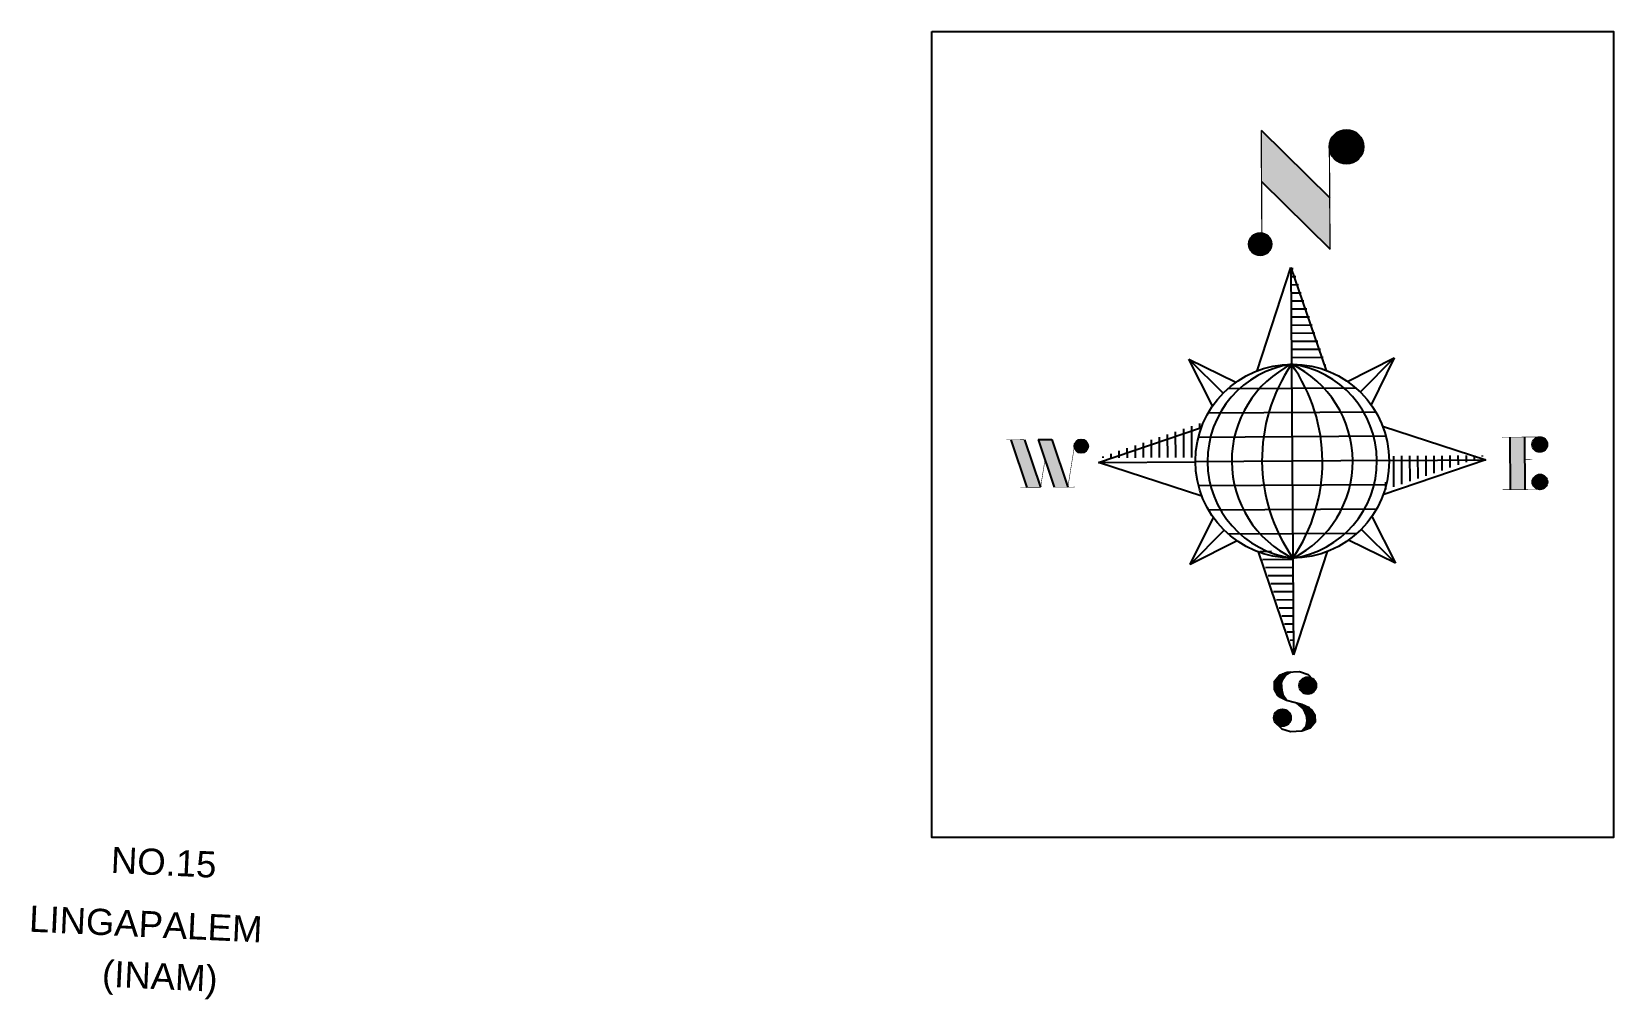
# Model space of a CAD drawing. Header units: inches. Extents: x 331863 to 341720, y 1578080 to 1585042.
# Drawn here: x 340687 to 341655, y 1584385 to 1584977 of the extents above; entities that cross this region are included whole.
import ezdxf

# ---------------------------------------------------------------- set-up
doc = ezdxf.new("R2010")
doc.units = ezdxf.units.IN
doc.header["$MEASUREMENT"] = 0
for name, color, linetype in [('AQUADUCT', 1, 'Continuous'), ('bord', 1, 'Continuous'), ('TEXT', 7, 'Continuous'), ('VILLAGE BOUNDARY', 6, 'Continuous')]:
    doc.layers.add(name, color=color, linetype=linetype)
doc.styles.get("Standard").update_dxf_attribs({"font": 'arial.ttf'})
pattern_1 = [(267.297113149, (-8720374.938, 50637915.138), (10.5367255337, -0.497431438), [])]
pattern_2 = [(357.297113149, (-8720374.938, 50637915.138), (0.497431438, 10.5367255337), [])]

msp = doc.modelspace()

# ---------------------------------------------------------------- texts
at = {"layer": 'TEXT', "linetype": 'ByBlock'}
for s, p in [('NO.15', (340735.58, 1584462.19)), ('LINGAPALEM', (340685.56, 1584426.27)), ('(INAM)', (340730.16, 1584392.71))]:
    msp.add_text(s, height=15.991, rotation=357.32152, dxfattribs=at).set_placement(p)

# ---------------------------------------------------------------- blocks, each defined once
blk = doc.blocks.new('*X17')
at = {"color": 0, "linetype": 'Continuous'}
for p, q in [((6321.61, 240.32), (6322.32, 241.03)), ((6321.62, 240.5), (6322.34, 241.22)), ((6321.77, 240.83), (6322.36, 241.41)), ((6322.08, 241.31), (6322.37, 241.61)), ((6321.56, 239.21), (6322.58, 240.23)), ((6321.57, 239.39), (6322.52, 240.35)), ((6321.58, 239.58), (6322.47, 240.46)), ((6321.59, 239.95), (6322.35, 240.7)), ((6321.59, 239.76), (6322.41, 240.58)), ((6321.6, 240.13), (6322.29, 240.82)), ((6321.67, 239.14), (6322.64, 240.11)), ((6321.76, 239.05), (6322.69, 239.99)), ((6321.84, 238.96), (6322.78, 239.9)), ((6321.93, 238.86), (6322.87, 239.81)), ((6322.01, 238.77), (6322.96, 239.72)), ((6322.1, 238.68), (6323.05, 239.64)), ((6322.18, 238.59), (6323.14, 239.55)), ((6322.27, 238.5), (6323.23, 239.46)), ((6322.41, 238.46), (6323.32, 239.37)), ((6322.54, 238.41), (6323.44, 239.31)), ((6322.67, 238.37), (6323.56, 239.26)), ((6322.8, 238.32), (6323.68, 239.2)), ((6322.93, 238.28), (6323.8, 239.15)), ((6323.06, 238.23), (6323.92, 239.09)), ((6323.19, 238.18), (6324.04, 239.03)), ((6323.33, 238.15), (6324.16, 238.98)), ((6323.5, 238.14), (6324.28, 238.92)), ((6323.67, 238.13), (6324.39, 238.85)), ((6323.83, 238.12), (6324.56, 238.84)), ((6324.1, 238.21), (6324.73, 238.84)), ((6324.34, 238.27), (6324.9, 238.83)), ((6324.59, 238.34), (6325.07, 238.82)), ((6324.83, 238.41), (6325.24, 238.81)), ((6325.08, 238.48), (6325.41, 238.81)), ((6325.4, 238.63), (6325.57, 238.8))]:
    blk.add_line(p, q, dxfattribs=at)
blk = doc.blocks.new('*X16')
at = {"color": 0, "linetype": 'Continuous'}
for p, q in [((6324.43, 240.3), (6324.53, 240.41)), ((6324.56, 240.26), (6324.76, 240.46)), ((6324.7, 240.22), (6325, 240.52)), ((6324.83, 240.18), (6325.23, 240.57)), ((6324.97, 240.14), (6325.45, 240.62)), ((6325.1, 240.1), (6325.63, 240.62)), ((6325.23, 240.05), (6325.8, 240.62)), ((6325.34, 239.97), (6325.98, 240.62)), ((6325.44, 239.9), (6326.1, 240.56)), ((6325.54, 239.83), (6326.22, 240.51)), ((6325.65, 239.75), (6326.35, 240.46)), ((6325.75, 239.68), (6326.47, 240.4)), ((6325.85, 239.61), (6326.59, 240.35)), ((6325.95, 239.53), (6326.72, 240.3)), ((6326.04, 239.44), (6326.84, 240.24)), ((6326.12, 239.35), (6326.96, 240.19)), ((6326.21, 239.25), (6327.06, 240.1)), ((6326.29, 239.16), (6327.14, 240.01)), ((6326.38, 239.07), (6327.22, 239.91)), ((6326.46, 238.98), (6327.3, 239.81)), ((6326.55, 238.89), (6327.38, 239.72)), ((6326.63, 238.8), (6327.46, 239.62)), ((6326.72, 238.7), (6327.54, 239.52)), ((6326.79, 238.6), (6327.62, 239.43)), ((6326.84, 238.47), (6327.7, 239.33)), ((6326.88, 238.34), (6327.78, 239.23)), ((6326.93, 238.21), (6327.85, 239.13)), ((6326.98, 238.08), (6327.85, 238.95)), ((6327, 237.93), (6327.84, 238.77)), ((6327.01, 237.76), (6327.84, 238.59)), ((6327.02, 237.6), (6327.84, 238.41)), ((6326.79, 236.48), (6327.35, 237.04)), ((6326.92, 236.78), (6327.58, 237.45)), ((6327.03, 237.43), (6327.83, 238.23)), ((6327.04, 237.26), (6327.83, 238.05)), ((6327.05, 237.09), (6327.81, 237.85))]:
    blk.add_line(p, q, dxfattribs=at)
blk = doc.blocks.new('H')
at = {"layer": 'bord', "extrusion": (0.000427885, 0.004792, 0.999988)}
h = blk.add_hatch(dxfattribs=at)
h.set_pattern_fill('LINE', color=8, scale=84.387686, angle=-2.7029, style=0)
h.set_pattern_definition(pattern_2)
h.paths.add_polyline_path([(-492.5, 785.6, -0.090992), (-448, 775.2), (-486.5, 912)])
h = blk.add_hatch(dxfattribs=at)
h.set_pattern_fill('LINE', color=8, scale=84.387686, angle=-92.7029, style=0)
h.set_pattern_definition(pattern_1)
h.paths.add_polyline_path([(-624.9, 665.1, -0.090992), (-614.5, 709.6), (-751.3, 671.1)])
h = blk.add_hatch(dxfattribs=at)
h.set_pattern_fill('LINE', color=8, scale=84.387686, angle=-92.7029, style=0)
h.set_pattern_definition(pattern_1)
h.paths.add_polyline_path([(-245.6, 647.2), (-372, 653.2, -0.090992), (-382.4, 608.7)])
h = blk.add_hatch(dxfattribs=at)
h.set_pattern_fill('LINE', color=8, scale=84.387686, angle=-2.7029, style=0)
h.set_pattern_definition(pattern_2)
h.paths.add_polyline_path([(-504.4, 532.7, -0.090992), (-548.9, 543.1), (-510.4, 406.3)])
for p, q in [((-516.2, 1087.1, -1217.1), (-431.5, 994, -1216.7)), ((-519.4, 1020.4, -1216.8), (-434.7, 927.3, -1216.4)), ((-538.3, 773.7, -1215.6), (-487, 906.2, -1216.3)), ((-487, 906.2, -1216.3), (-493, 779.8, -1215.7)), ((-487, 906.2, -1216.3), (-448.5, 769.4, -1215.7)), ((-626.7, 793.8, -1215.7), (-566.8, 760.2, -1215.6)), ((-626.7, 793.8, -1215.7), (-584.1, 747, -1215.5)), ((-598.9, 731, -1215.4), (-626.7, 793.8, -1215.7)), ((-421.3, 753.3, -1215.6), (-358.5, 781.1, -1215.7)), ((-358.5, 781.1, -1215.7), (-405.3, 738.5, -1215.5)), ((-358.5, 781.1, -1215.7), (-392.1, 721.2, -1215.4)), ((-751.8, 665.3, -1215), (-615, 703.8, -1215.3)), ((-864.7, 700.9, -1215.1), (-846.9, 637.7, -1214.9)), ((-846.9, 700.1, -1215.1), (-829.1, 636.9, -1214.9)), ((-829.1, 699.2, -1215.2), (-811.3, 636, -1214.9)), ((-829.1, 699.2, -1215.2), (-811.3, 698.4, -1215.2)), ((-811.3, 698.4, -1215.2), (-793.5, 635.2, -1214.9)), ((-378.6, 692.6, -1215.3), (-246.1, 641.4, -1215.1)), ((-751.8, 665.3, -1215), (-625.4, 659.3, -1215)), ((-619.3, 614, -1214.8), (-751.8, 665.3, -1215)), ((-213.5, 669.3, -1215.3), (-216.7, 600.8, -1214.9)), ((-197.2, 599.9, -1214.9), (-193.9, 668.4, -1215.3)), ((-246.1, 641.4, -1215.1), (-382.9, 602.9, -1214.9)), ((-372.5, 647.4, -1215.1), (-246.1, 641.4, -1215.1)), ((-639.4, 525.6, -1214.4), (-605.8, 585.5, -1214.7)), ((-639.4, 525.6, -1214.4), (-592.6, 568.1, -1214.6)), ((-371.2, 512.9, -1214.5), (-413.8, 559.7, -1214.7)), ((-399, 575.7, -1214.7), (-371.2, 512.9, -1214.5)), ((-576.6, 553.3, -1214.6), (-639.4, 525.6, -1214.4)), ((-371.2, 512.9, -1214.5), (-431.1, 546.5, -1214.6)), ((-510.9, 400.5, -1213.9), (-549.4, 537.2, -1214.5)), ((-459.6, 533, -1214.5), (-510.9, 400.5, -1213.9)), ((-504.9, 526.9, -1214.5), (-510.9, 400.5, -1213.9))]:
    blk.add_line(p, q, dxfattribs=at)
at = {"layer": 'bord', "color": 8, "linetype": 'ByBlock', "extrusion": (0.000427885, 0.004792, 0.999988)}
for p, q in [((-493, 779.8, -1215.7), (-504.9, 526.9, -1214.5)), ((-410.8, 744.2, -1215.5), (-578.1, 752.1, -1215.5)), ((-386.5, 711.4, -1215.4), (-605.5, 721.7, -1215.4)), ((-375, 679.2, -1215.3), (-619.9, 690.7, -1215.2)), ((-372.5, 647.4, -1215.1), (-625.4, 659.3, -1215)), ((-378, 615.9, -1214.9), (-622.9, 627.5, -1214.9)), ((-392.4, 584.9, -1214.8), (-611.4, 595.3, -1214.7)), ((-419.8, 554.6, -1214.6), (-587.1, 562.5, -1214.6))]:
    blk.add_line(p, q, dxfattribs=at)
at = {"layer": 'bord', "extrusion": (0.000427885, 0.004792, 0.999988), "elevation": -1212.1}
for points, const_width in [([(-522, 959.6), (-515.7, 1092.9)], 1.61), ([(-434.2, 933.1), (-427.9, 1066.5)], 1.61), ([(-870.1, 707), (-846.4, 705.9)], 0.642), ([(-793, 641), (-781.6, 693.9)], 0.642), ([(-828.6, 642.7), (-821, 678)], 0.642), ([(-222.7, 675.6), (-173.8, 673.3)], 0.706), ([(-828.6, 642.7), (-855.2, 643.9)], 0.642), ([(-810.8, 641.8), (-784.1, 640.6)], 0.642), ([(-194.8, 644.8), (-185, 644.4)], 0.706), ([(-177.1, 604.8), (-226, 607.1)], 0.706)]:
    blk.add_lwpolyline(points, dxfattribs=dict(at, const_width=const_width))
for points, const_width in [([(-413.7, 1073.1, 1), (-397.6, 1057.7, 1)], 22.3), ([(-530.3, 949.5, 1), (-519.6, 939.3, 1)], 14.8), ([(-775.9, 696.6, 1), (-769.5, 690.4, 1)], 8.9), ([(-177.8, 666.9, 1), (-170.8, 660.1, 1)], 9.79), ([(-180.1, 618, 1), (-173.1, 611.2, 1)], 9.79), ([(-489.8, 361.7, 1), (-498.1, 369.1, 1)], 11.1), ([(-525.2, 321.6, 1), (-533.4, 328.9, 1)], 11.1)]:
    blk.add_lwpolyline(points, format="xyb", close=True, dxfattribs=dict(at, const_width=const_width))
for points in [[(-537, 317.4), (-530.7, 310.5), (-519.8, 306.8), (-504.9, 306.9), (-493.9, 310), (-486.3, 317.7), (-486.5, 325.8), (-490.6, 333.3), (-493.5, 336.2), (-502.8, 340.9), (-522.5, 347.3), (-530.4, 351.6), (-533.7, 354.6), (-537.4, 362.6), (-537, 373.4), (-530, 380.7), (-520, 384.1), (-503.5, 384.2), (-492.5, 379.9), (-487.1, 373.3)], [(-522.5, 347.6), (-526.2, 353.8), (-527.8, 360.6), (-527.9, 370.6), (-525.9, 375.5), (-521.3, 381.2), (-514.5, 384.4)], [(-504.9, 306.9), (-499, 312.4), (-497, 319.4), (-497.5, 326.5), (-501.2, 335.4), (-509.2, 343.2)]]:
    blk.add_lwpolyline(points, dxfattribs=at)
at = {"layer": 'bord', "extrusion": (0.000427885, 0.004792, 0.999988)}
for centre, radius in [((-405.6, 1065.4, -1212.1), 22.3), ((-525, 944.4, -1212.1), 14.8), ((-498.4, 659.1, -1212.1), 126.6), ((-772.7, 693.5, -1212.1), 8.9), ((-174.3, 663.5, -1212.1), 9.79), ((-176.6, 614.6, -1212.1), 9.79), ((-494, 365.4, -1212.1), 11.1), ((-529.3, 325.2, -1212.1), 11.1)]:
    blk.add_circle(centre, radius, dxfattribs=at)
at = {"layer": 'bord', "color": 8, "linetype": 'ByBlock', "extrusion": (0.000427885, 0.004792, 0.999988)}
for centre, radius, start, end in [((-481.5, 658.3, -1212.1), 127.7, 94.9254, 259.6691), ((-436.8, 656.2, -1212.1), 140.8, 113.2864, 241.308), ((-315.9, 650.5, -1212.1), 222.3, 142.5892, 212.0053), ((-560.1, 662.1, -1212.1), 140.8, 293.2864, 61.308), ((-681, 667.8, -1212.1), 222.3, 322.5892, 32.0053), ((-515.4, 659.9, -1212.1), 127.7, 274.9254, 79.6691)]:
    blk.add_arc(centre, radius, start, end, dxfattribs=at)
at = {"layer": 'bord', "extrusion": (0.000427885, 0.004792, 0.999988)}
for points in [[(-515.7, 1092.9, -1212.1), (-431, 999.8, -1212.1), (-518.9, 1026.2, -1212.1), (-434.2, 933.1, -1212.1)], [(-864.1, 706.7, -1212.1), (-846.4, 705.9, -1212.1), (-846.3, 643.5, -1212.1), (-828.6, 642.7, -1212.1)], [(-828.6, 705, -1212.1), (-810.8, 704.2, -1212.1), (-810.8, 641.8, -1212.1), (-793, 641, -1212.1)], [(-193.4, 674.2, -1212.1), (-196.6, 605.7, -1212.1), (-213, 675.1, -1212.1), (-216.2, 606.7, -1212.1)]]:
    blk.add_solid(points, dxfattribs=at)
at = {"layer": 'bord', "extrusion": (0.000427885, 0.004792, 0.999988), "xscale": 7.977342409717546, "yscale": 7.977342408231451, "zscale": 7.977342408476333, "rotation": 138.0840426661453}
for name, p in [('*X16', (38300.5, -31929.4, -1212.1)), ('*X17', (38314.4, -31950.9, -1212.1))]:
    blk.add_blockref(name, p, dxfattribs=at)

# ---------------------------------------------------------------- linework, layer by layer
at = {"layer": 'VILLAGE BOUNDARY', "color": 0, "elevation": -0.53}
msp.add_lwpolyline([(341238.15, 1584976.59), (341654.95, 1584976.59), (341654.95, 1584483.82), (341238.15, 1584483.82)], close=True, dxfattribs=at)

# ---------------------------------------------------------------- block references
at = {"layer": 'AQUADUCT', "color": 1, "xscale": 0.4681205179270618, "yscale": 0.4681205181404948, "zscale": 0.4681205179114548, "rotation": 3.078330601651119}
msp.add_blockref('H', (341708.16, 1584421.1, 568.13), dxfattribs=at)

msp.set_redraw_order([(e.dxf.handle, doc.entitydb.next_handle()) for e in msp.query("TEXT MTEXT ATTDEF DIMENSION ARC_DIMENSION")])  # texts and dimensions are drawn at this point

doc.saveas('drawing.dxf')
